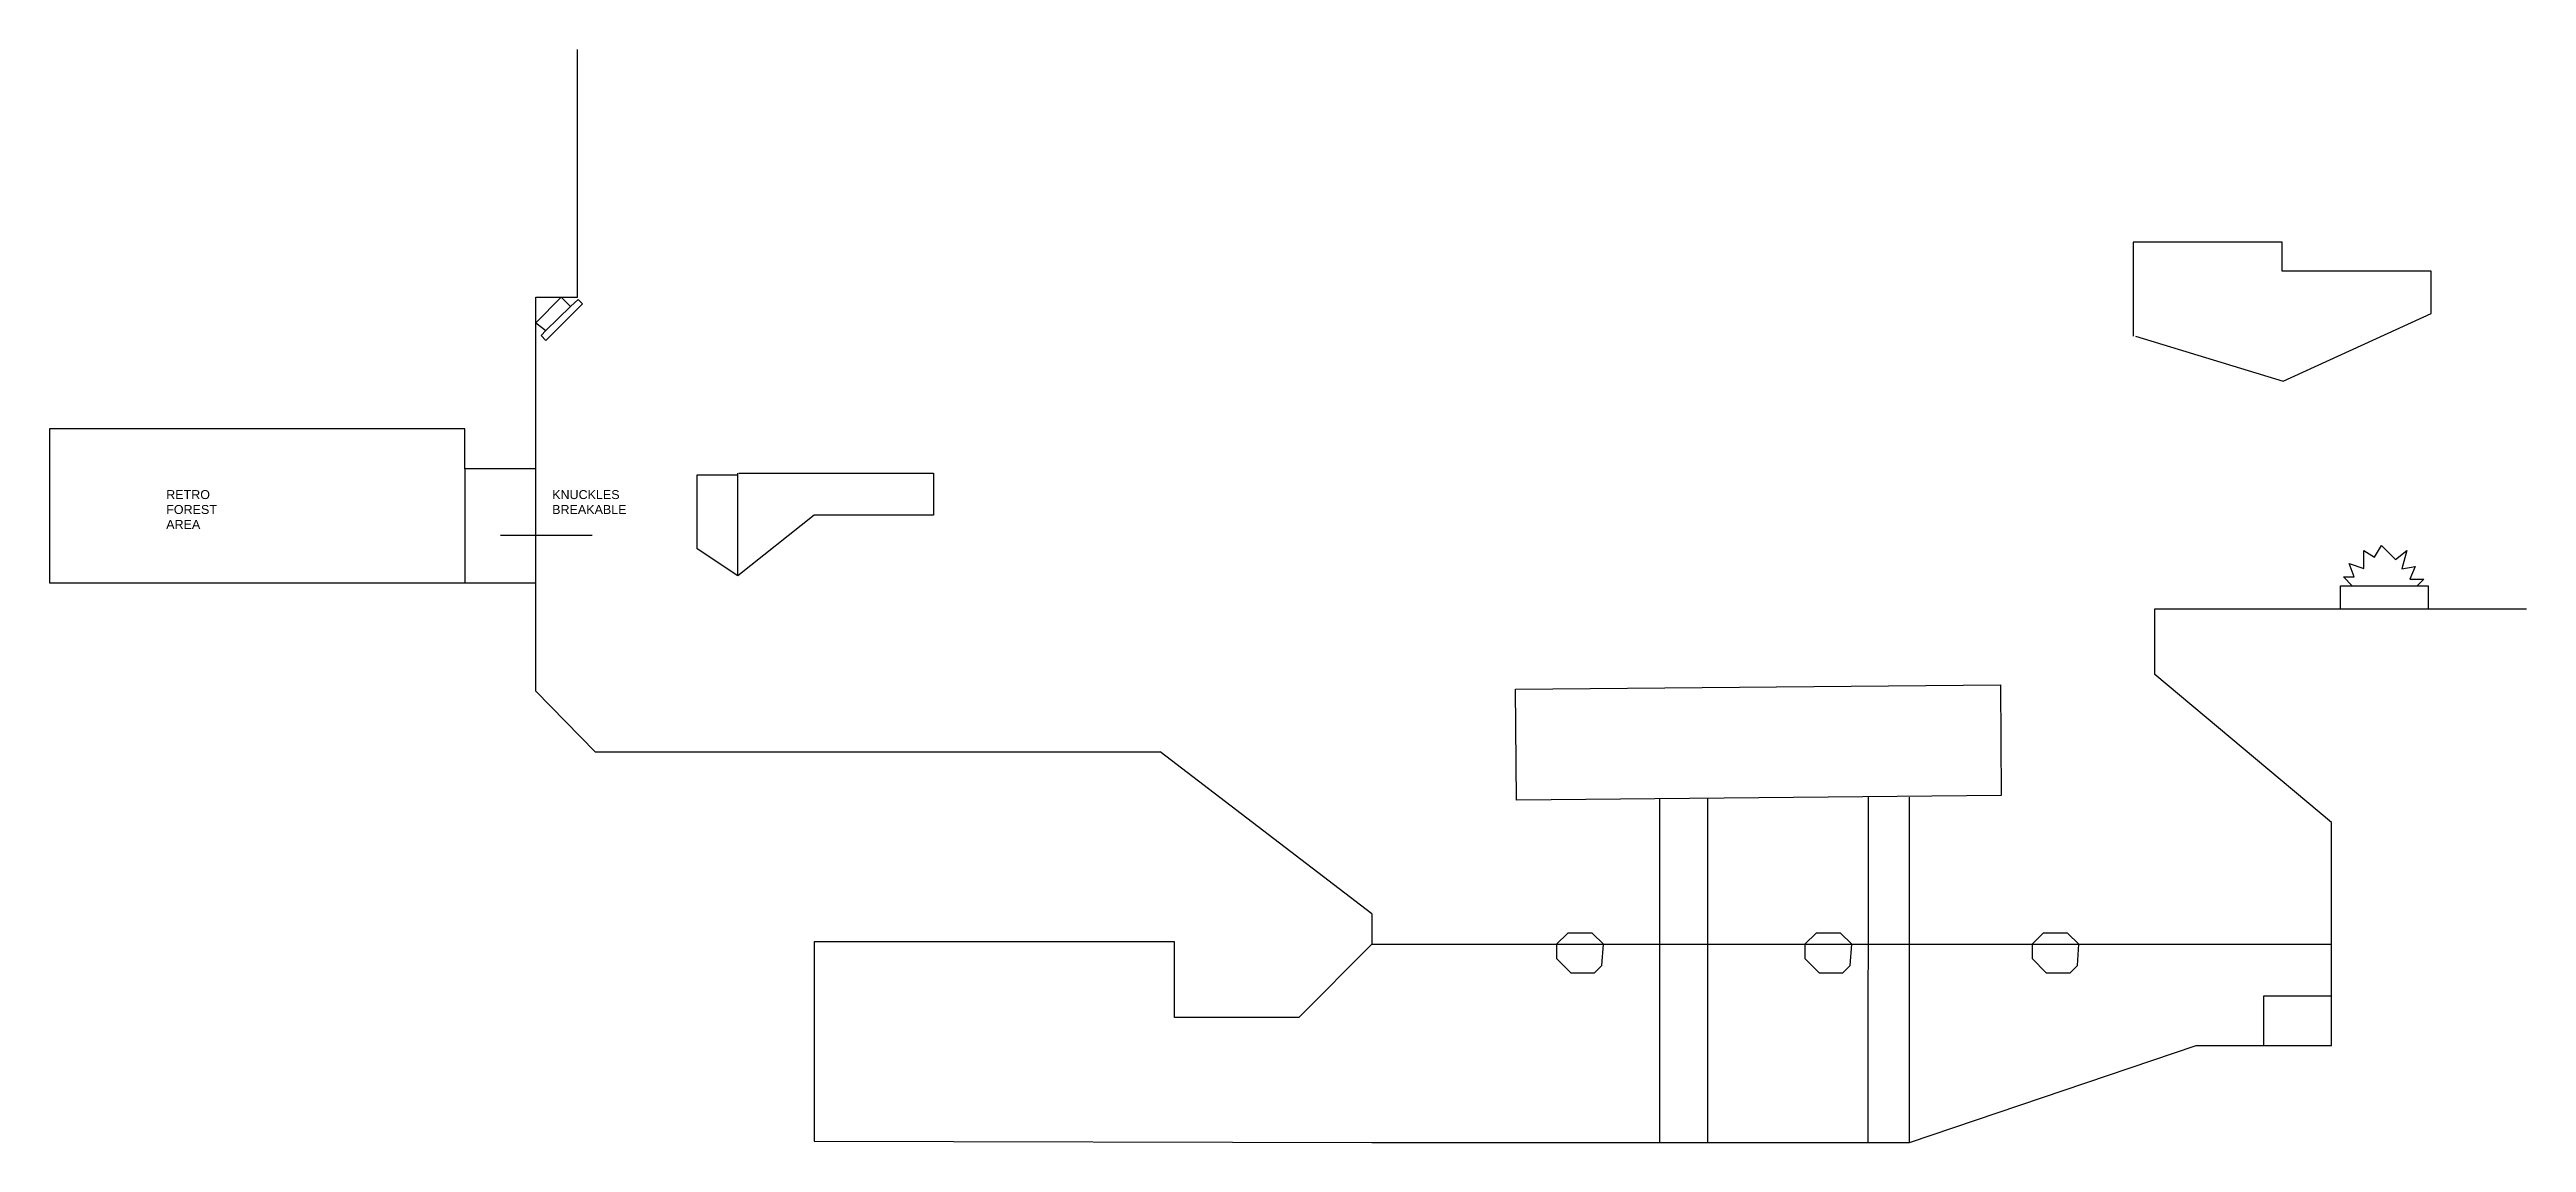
# Model space of a CAD drawing. Header units: millimetres. Extents: x 1187 to 5752, y 1467 to 1991.
# Drawn here: x 1187 to 1878, y 1644 to 1949 of the extents above; entities that cross this region are included whole.
import ezdxf

# ---------------------------------------------------------------- set-up
doc = ezdxf.new("R2010")
doc.units = ezdxf.units.MM
doc.styles.get("Standard").update_dxf_attribs({"font": 'arial.ttf'})

msp = doc.modelspace()

# ---------------------------------------------------------------- texts
at = {"char_height": 2.5, "attachment_point": 1}
for s, insert in [('RETRO FOREST AREA', (1219.17, 1826.19)), ('KNUCKLES\\PBREAKABLE', (1326.9, 1826.19))]:
    msp.add_mtext_dynamic_manual_height_columns(s, width=19.6418, gutter_width=12.5, heights=[0], dxfattribs=dict(at, insert=insert))

# ---------------------------------------------------------------- linework, layer by layer
for p, q in [((1333.93, 1888.73), (1333.93, 1949.23)), ((1809.77, 1895.39), (1768.22, 1895.39)), ((1768.22, 1895.39), (1768.22, 1887.35)), ((1809.77, 1887.35), (1809.77, 1895.39)), ((1333.93, 1880.05), (1333.93, 1888.73)), ((1768.22, 1887.35), (1768.22, 1869.15)), ((1851.33, 1887.35), (1809.77, 1887.35)), ((1851.33, 1875.49), (1851.33, 1887.35)), ((1322.3, 1770), (1322.3, 1880.05)), ((1322.3, 1880.05), (1333.93, 1880.05)), ((1329.46, 1880.05), (1322.3, 1872.9)), ((1325.14, 1870.72), (1332.02, 1877.49)), ((1325.16, 1868.01), (1335.36, 1878.21)), ((1332.02, 1877.49), (1329.46, 1880.05)), ((1334.2, 1879.38), (1332.02, 1877.49)), ((1335.36, 1878.21), (1334.2, 1879.38)), ((1810.07, 1856.62), (1851.33, 1875.49)), ((1322.3, 1872.9), (1325.14, 1870.72)), ((1325.14, 1870.72), (1323.79, 1869.38)), ((1323.79, 1869.38), (1325.16, 1868.01)), ((1768.81, 1869.15), (1810.07, 1856.62)), ((1810.07, 1856.62), (1810.07, 1856.62)), ((1302.56, 1843.34), (1186.61, 1843.34)), ((1186.61, 1843.34), (1186.61, 1800.32)), ((1302.56, 1832.15), (1302.56, 1843.34)), ((1322.3, 1832.15), (1302.56, 1832.15)), ((1302.56, 1832.15), (1302.56, 1802.53)), ((1322.3, 1800.32), (1322.3, 1832.15)), ((1367.35, 1809.82), (1367.35, 1830.5)), ((1367.35, 1830.5), (1378.73, 1830.5)), ((1378.73, 1802.28), (1378.73, 1830.94)), ((1379.04, 1830.94), (1433.34, 1830.94)), ((1433.34, 1830.94), (1433.34, 1819.23)), ((1400.04, 1819.23), (1378.73, 1802.28)), ((1433.34, 1819.23), (1400.04, 1819.23)), ((1312.46, 1813.6), (1338.09, 1813.6)), ((1378.73, 1802.28), (1367.35, 1809.82)), ((1829.91, 1801.96), (1828.47, 1805.65)), ((1828.47, 1805.65), (1832.56, 1804.29)), ((1832.56, 1804.29), (1832.56, 1809.33)), ((1832.56, 1809.33), (1835.52, 1807.49)), ((1835.52, 1807.49), (1837.5, 1810.68)), ((1837.5, 1810.68), (1841.39, 1806.79)), ((1841.39, 1806.79), (1844.58, 1809.33)), ((1844.58, 1809.33), (1843.21, 1804.21)), ((1843.21, 1804.21), (1846.9, 1804.85)), ((1846.9, 1804.85), (1845.38, 1801.32)), ((1186.61, 1800.32), (1302.56, 1800.32)), ((1302.56, 1802.53), (1302.56, 1800.32)), ((1302.56, 1800.32), (1322.3, 1800.32)), ((1826.09, 1793.04), (1826.09, 1799.48)), ((1826.09, 1799.48), (1850.5, 1799.48)), ((1829.35, 1799.48), (1826.87, 1801.96)), ((1826.87, 1801.96), (1829.91, 1801.96)), ((1845.38, 1801.32), (1849.3, 1801.32)), ((1849.3, 1801.32), (1847.46, 1799.48)), ((1850.5, 1799.48), (1850.5, 1793.04)), ((1774.23, 1774.68), (1774.23, 1793.04)), ((1774.23, 1793.04), (1877.96, 1793.04)), ((1338.9, 1753.14), (1322.3, 1770)), ((1823.51, 1733.41), (1774.23, 1774.68)), ((1338.9, 1753.14), (1496.62, 1753.14)), ((1555.73, 1707.86), (1496.62, 1753.14)), ((1635.95, 1739.99), (1635.95, 1644.01)), ((1649.42, 1740.08), (1649.42, 1644.01)), ((1694.19, 1740.4), (1694.11, 1644.01)), ((1705.73, 1644.01), (1705.8, 1740.48)), ((1823.51, 1671.11), (1823.51, 1733.41)), ((1555.73, 1707.86), (1555.73, 1699.36)), ((1610.38, 1702.47), (1607.26, 1699.36)), ((1617.19, 1702.47), (1610.38, 1702.47)), ((1620.3, 1699.36), (1617.19, 1702.47)), ((1679.69, 1702.47), (1676.58, 1699.36)), ((1686.5, 1702.47), (1679.69, 1702.47)), ((1689.62, 1699.36), (1686.5, 1702.47)), ((1743.07, 1702.47), (1739.95, 1699.36)), ((1749.88, 1702.47), (1743.07, 1702.47)), ((1752.99, 1699.36), (1749.88, 1702.47)), ((1500.56, 1700.07), (1400.04, 1700.07)), ((1400.04, 1700.07), (1400.04, 1644.37)), ((1500.56, 1678.94), (1500.56, 1700.07)), ((1555.73, 1699.36), (1535.31, 1678.94)), ((1607.26, 1699.36), (1607.26, 1695.38)), ((1607.26, 1695.38), (1611.22, 1691.43)), ((1619.92, 1693.48), (1620.3, 1699.36)), ((1676.58, 1699.36), (1676.58, 1695.38)), ((1676.58, 1695.38), (1680.53, 1691.43)), ((1689.23, 1693.48), (1689.62, 1699.36)), ((1739.95, 1699.36), (1739.95, 1695.38)), ((1739.95, 1695.38), (1743.91, 1691.43)), ((1752.61, 1693.48), (1752.99, 1699.36)), ((1611.22, 1691.43), (1617.87, 1691.43)), ((1617.87, 1691.43), (1619.92, 1693.48)), ((1680.53, 1691.43), (1687.18, 1691.43)), ((1687.18, 1691.43), (1689.23, 1693.48)), ((1743.91, 1691.43), (1750.56, 1691.43)), ((1750.56, 1691.43), (1752.61, 1693.48)), ((1804.62, 1671.11), (1804.62, 1685.01)), ((1804.62, 1685.01), (1823.51, 1685.01)), ((1535.31, 1678.94), (1500.56, 1678.94)), ((1705.73, 1644.01), (1785.73, 1671.11)), ((1785.73, 1671.11), (1823.51, 1671.11)), ((1400.04, 1644.37), (1555.73, 1644.01)), ((1555.73, 1644.01), (1705.73, 1644.01)), ((1675.04, 1644.01), (1686.65, 1644.01))]:
    msp.add_line(p, q)
at = {"color": 143, "true_color": 0x7aafdf}
msp.add_line((1555.73, 1699.36), (1823.51, 1699.36), dxfattribs=at)
msp.add_lwpolyline([(1595.83, 1770.59), (1731.11, 1771.84), (1731.33, 1740.89), (1596.05, 1739.64)], close=True)

msp.set_redraw_order([(e.dxf.handle, doc.entitydb.next_handle()) for e in msp.query("TEXT MTEXT ATTDEF DIMENSION ARC_DIMENSION")])  # texts and dimensions are drawn at this point

doc.saveas('drawing.dxf')
